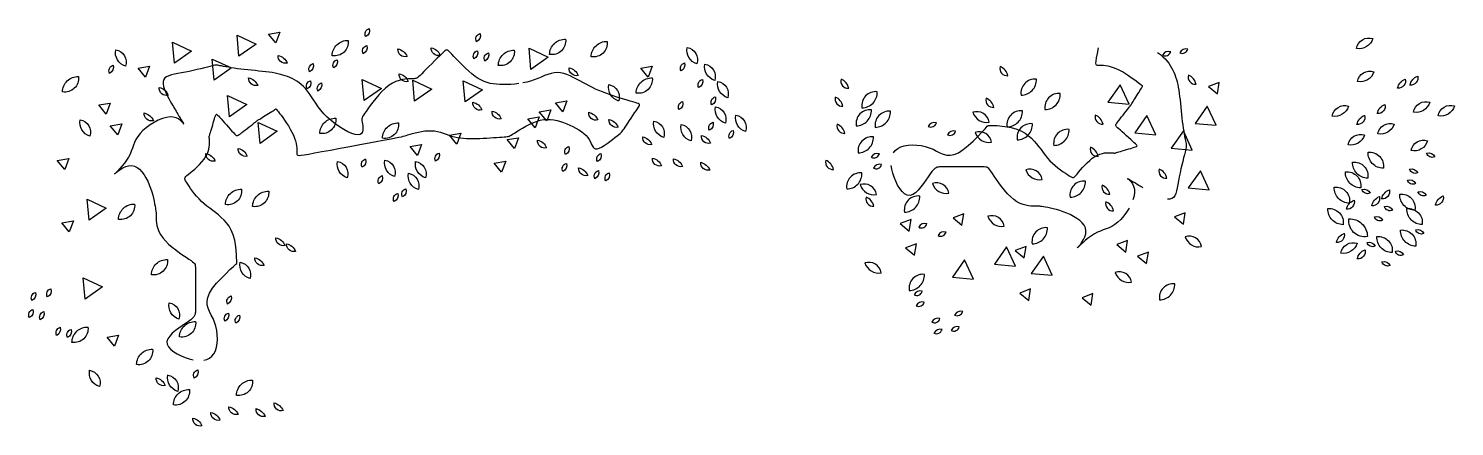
# Model space of a CAD drawing. Extents: x 4.74 to 10.01, y 6.39 to 7.86.
import ezdxf

# ---------------------------------------------------------------- set-up
doc = ezdxf.new("R2010")
doc.units = 0
doc.layers.get('0').update_dxf_attribs({"linetype": 'CONTINUOUS'})

# ---------------------------------------------------------------- blocks, each defined once
blk = doc.blocks.new('PLANT2')
for p, q in [((1980.4, 1368.3), (1990.9, 1376.8)), ((1990.9, 1376.8), (2000.4, 1385.1)), ((1998.5, 1374), (1993.6, 1363.5)), ((2004.3, 1383.7), (1998.5, 1374)), ((2000.4, 1385.1), (2008.5, 1392.6)), ((2010.2, 1392), (2004.3, 1383.7)), ((2008.5, 1392.6), (2014.8, 1398.7)), ((2015.3, 1398.5), (2010.2, 1392)), ((2014.8, 1398.7), (2018.9, 1402.8)), ((2018.9, 1402.8), (2015.3, 1398.5)), ((2018.9, 1402.8), (2020.3, 1404.3)), ((2020.3, 1404.3), (2018.9, 1402.8)), ((1871.6, 1310.5), (1882.5, 1318.9)), ((1882.5, 1318.9), (1893.3, 1325.5)), ((1893.3, 1325.5), (1903.9, 1330.7)), ((1903.9, 1330.7), (1914.6, 1335)), ((1914.6, 1335), (1925.3, 1338.9)), ((1925.3, 1338.9), (1936.1, 1342.8)), ((1936.1, 1342.8), (1947, 1347.4)), ((1947, 1347.4), (1958, 1353.1)), ((1958, 1353.1), (1969.3, 1360.2)), ((1969.3, 1360.2), (1980.4, 1368.3)), ((1990.3, 1352.6), (1989.3, 1341.7)), ((1989.3, 1341.7), (1991.4, 1331.4)), ((1993.6, 1363.5), (1990.3, 1352.6)), ((1991.4, 1331.4), (1996.2, 1321.5)), ((1996.2, 1321.5), (2003.4, 1312.3)), ((1830.1, 1258.2), (1839.5, 1273.1)), ((1839.5, 1273.1), (1849.7, 1287.2)), ((1849.7, 1287.2), (1860.6, 1299.8)), ((1860.6, 1299.8), (1871.6, 1310.5)), ((2003.4, 1312.3), (2012.5, 1303.7)), ((2012.5, 1303.7), (2023.3, 1295.8)), ((2023.3, 1295.8), (2035.1, 1288.6)), ((2035.1, 1288.6), (2047.8, 1282.1)), ((2047.8, 1282.1), (2060.7, 1276.4)), ((2060.7, 1276.4), (2073.7, 1271.4)), ((2073.7, 1271.4), (2086.4, 1267.2)), ((2086.4, 1267.2), (2098.7, 1263.7)), ((1661.4, 1212.1), (1665.9, 1218.5)), ((1665.9, 1218.5), (1671.6, 1223)), ((1671.6, 1223), (1678.8, 1225.2)), ((1678.8, 1225.2), (1687.5, 1225.1)), ((1687.5, 1225.1), (1697.6, 1223.1)), ((1697.6, 1223.1), (1708.5, 1219.6)), ((1708.5, 1219.6), (1719.8, 1214.9)), ((1719.8, 1214.9), (1731, 1209.6)), ((1809.6, 1199.6), (1811.5, 1213.1)), ((1811.5, 1213.1), (1815.8, 1227.7)), ((1815.8, 1227.7), (1822.1, 1242.9)), ((1822.1, 1242.9), (1830.1, 1258.2)), ((2098.7, 1263.7), (2110.3, 1260.7)), ((2110.3, 1260.7), (2121.1, 1258.3)), ((2121.1, 1258.3), (2130.9, 1256.4)), ((2130.9, 1256.4), (2139.5, 1254.8)), ((2139.5, 1254.8), (2146.6, 1253.6)), ((2146.6, 1253.6), (2152.3, 1252.7)), ((2152.3, 1252.7), (2156.5, 1252)), ((2156.5, 1252), (2159.5, 1251.5)), ((2159.5, 1251.5), (2161.6, 1251.1)), ((2161.6, 1251.1), (2162.8, 1250.9)), ((2162.8, 1250.9), (2163.4, 1250.8)), ((2163.4, 1250.8), (2163.7, 1250.8)), ((2163.7, 1250.8), (2163.7, 1250.8)), ((2163.7, 1250.8), (2163.7, 1250.8)), ((2163.7, 1250.8), (2163.9, 1250.8)), ((2163.9, 1250.8), (2164.5, 1250.8)), ((2164.5, 1250.8), (2165.6, 1250.8)), ((2165.6, 1250.8), (2167.4, 1250.8)), ((2167.4, 1250.8), (2170.2, 1250.8)), ((2170.2, 1250.8), (2173.9, 1250.8)), ((2173.9, 1250.8), (2179, 1250.8)), ((2179, 1250.8), (2185.4, 1250.7)), ((2185.4, 1250.7), (2193.1, 1250.4)), ((2193.1, 1250.4), (2201.9, 1249.5)), ((2201.9, 1249.5), (2211.6, 1247.8)), ((2211.6, 1247.8), (2222, 1244.9)), ((2222, 1244.9), (2233.1, 1240.6)), ((2233.1, 1240.6), (2244.5, 1234.6)), ((2244.5, 1234.6), (2256.2, 1226.6)), ((2256.2, 1226.6), (2267.9, 1216.5)), ((2267.9, 1216.5), (2279.5, 1204.7)), ((1647.5, 1157), (1650, 1170.4)), ((1650, 1170.4), (1652.4, 1182.8)), ((1652.4, 1182.8), (1654.9, 1194.1)), ((1654.9, 1194.1), (1657.8, 1203.9)), ((1657.8, 1203.9), (1661.4, 1212.1)), ((1731, 1209.6), (1741.8, 1204)), ((1741.8, 1204), (1751.5, 1198.7)), ((1751.5, 1198.7), (1759.8, 1193.9)), ((1759.8, 1193.9), (1766.4, 1190.2)), ((1766.4, 1190.2), (1771.6, 1187.2)), ((1771.6, 1187.2), (1775.6, 1184.9)), ((1775.6, 1184.9), (1779, 1182.9)), ((1779, 1182.9), (1782.2, 1181.1)), ((1782.2, 1181.1), (1785.4, 1179.1)), ((1785.4, 1179.1), (1789.2, 1176.9)), ((1789.2, 1176.9), (1793.9, 1174)), ((1793.9, 1174), (1799.9, 1170.5)), ((1799.9, 1170.5), (1806.6, 1166.4)), ((1806.6, 1166.4), (1813.7, 1162.2)), ((1810.3, 1187.6), (1809.6, 1199.6)), ((1813.2, 1177.2), (1810.3, 1187.6)), ((1817.5, 1168.4), (1813.2, 1177.2)), ((1813.7, 1162.2), (1820.6, 1158)), ((1822.6, 1161.2), (1817.5, 1168.4)), ((1827.7, 1155.6), (1822.6, 1161.2)), ((2279.5, 1204.7), (2290.8, 1191.8)), ((2290.8, 1191.8), (2301.5, 1178.3)), ((2301.5, 1178.3), (2311.6, 1164.8)), ((2311.6, 1164.8), (2320.7, 1151.9)), ((2581.3, 1154.2), (2590.1, 1167.1)), ((2590.1, 1167.1), (2599.6, 1179.7)), ((2599.6, 1179.7), (2609.4, 1191.3)), ((2609.4, 1191.3), (2619.5, 1200.9)), ((2619.5, 1200.9), (2629.8, 1207.8)), ((2629.8, 1207.8), (2640, 1211)), ((2640, 1211), (2650.1, 1209.9)), ((2650.1, 1209.9), (2659.8, 1204.9)), ((2659.8, 1204.9), (2669.2, 1196.6)), ((2669.2, 1196.6), (2677.9, 1185.8)), ((2677.9, 1185.8), (2686, 1172.9)), ((2686, 1172.9), (2693.1, 1158.6)), ((1634.9, 1099.1), (1638.2, 1113.5)), ((1638.2, 1113.5), (1641.5, 1128.2)), ((1641.5, 1128.2), (1644.6, 1142.8)), ((1644.6, 1142.8), (1647.5, 1157)), ((1820.6, 1158), (1826.9, 1154.3)), ((1826.9, 1154.3), (1831.9, 1151.2)), ((1832.2, 1151.6), (1827.7, 1155.6)), ((1831.9, 1151.2), (1835.4, 1149.2)), ((1835.4, 1149.2), (1832.2, 1151.6)), ((1835.4, 1149.2), (1836.6, 1148.4)), ((1836.6, 1148.4), (1835.4, 1149.2)), ((2002.4, 1108.4), (1994.1, 1099.3)), ((2010, 1117.2), (2002.4, 1108.4)), ((2016.7, 1125.2), (2010, 1117.2)), ((2022.3, 1132), (2016.7, 1125.2)), ((2026.8, 1137.4), (2022.3, 1132)), ((2030.3, 1141.4), (2026.8, 1137.4)), ((2033.3, 1143.9), (2030.3, 1141.4)), ((2036, 1145.2), (2033.3, 1143.9)), ((2038.8, 1145.2), (2036, 1145.2)), ((2042.1, 1144), (2038.8, 1145.2)), ((2046.2, 1141.8), (2042.1, 1144)), ((2051.4, 1138.5), (2046.2, 1141.8)), ((2057.9, 1134.3), (2051.4, 1138.5)), ((2065.7, 1129.2), (2057.9, 1134.3)), ((2074.3, 1123.3), (2065.7, 1129.2)), ((2083.7, 1116.6), (2074.3, 1123.3)), ((2093.5, 1109.2), (2083.7, 1116.6)), ((2103.3, 1101.1), (2093.5, 1109.2)), ((2320.7, 1151.9), (2328.7, 1140.1)), ((2328.7, 1140.1), (2335.4, 1130)), ((2335.4, 1130), (2340.7, 1122)), ((2340.7, 1122), (2345, 1116)), ((2345, 1116), (2348.6, 1111.7)), ((2348.6, 1111.7), (2352.1, 1108.8)), ((2352.1, 1108.8), (2355.8, 1107.1)), ((2539.4, 1107.2), (2543.7, 1109)), ((2543.7, 1109), (2548.4, 1112.1)), ((2548.4, 1112.1), (2553.5, 1116.6)), ((2553.5, 1116.6), (2559.2, 1122.9)), ((2559.2, 1122.9), (2565.6, 1131.4)), ((2565.6, 1131.4), (2573, 1142)), ((2573, 1142), (2581.3, 1154.2)), ((2693.1, 1158.6), (2699.2, 1143.6)), ((2699.2, 1143.6), (2704.1, 1128.6)), ((2704.1, 1128.6), (2707.7, 1113.9)), ((1623.3, 1051.8), (1625.7, 1061.3)), ((1625.7, 1061.3), (1628.5, 1072.6)), ((1628.5, 1072.6), (1631.6, 1085.3)), ((1631.6, 1085.3), (1634.9, 1099.1)), ((1881.9, 1054.6), (1881.4, 1054.4)), ((1882.1, 1054.6), (1881.9, 1054.6)), ((1882.3, 1054.6), (1882.1, 1054.6)), ((1882.1, 1054.6), (1882.1, 1054.6)), ((1882.1, 1054.6), (1882.1, 1054.6)), ((1882.8, 1054.6), (1882.3, 1054.6)), ((1883.6, 1054.5), (1882.8, 1054.6)), ((1885.1, 1054.5), (1883.6, 1054.5)), ((1928.9, 1055.9), (1920.5, 1054.4)), ((1937.8, 1058.4), (1928.9, 1055.9)), ((1947.1, 1062.1), (1937.8, 1058.4)), ((1956.6, 1067.2), (1947.1, 1062.1)), ((1966.2, 1073.8), (1956.6, 1067.2)), ((1975.8, 1081.6), (1966.2, 1073.8)), ((1985.1, 1090.2), (1975.8, 1081.6)), ((1994.1, 1099.3), (1985.1, 1090.2)), ((2113.1, 1092.4), (2103.3, 1101.1)), ((2122.5, 1083.1), (2113.1, 1092.4)), ((2131.2, 1073.2), (2122.5, 1083.1)), ((2139.5, 1063), (2131.2, 1073.2)), ((2147.6, 1052.5), (2139.5, 1063)), ((2355.8, 1107.1), (2360.2, 1106.2)), ((2360.2, 1106.2), (2365.8, 1105.9)), ((2365.8, 1105.9), (2372.9, 1105.8)), ((2372.9, 1105.8), (2381.9, 1105.8)), ((2381.9, 1105.8), (2392.5, 1105.8)), ((2392.5, 1105.8), (2404.4, 1105.8)), ((2404.4, 1105.8), (2417, 1105.8)), ((2417, 1105.8), (2430, 1105.8)), ((2430, 1105.8), (2443, 1105.8)), ((2443, 1105.8), (2455.6, 1105.8)), ((2455.6, 1105.8), (2467.3, 1105.8)), ((2476.6, 1060), (2460.7, 1053.2)), ((2467.3, 1105.8), (2477.9, 1105.8)), ((2491.1, 1062.5), (2476.6, 1060)), ((2477.9, 1105.8), (2487.3, 1105.8)), ((2487.3, 1105.8), (2495.8, 1105.8)), ((2504.5, 1061.7), (2491.1, 1062.5)), ((2495.8, 1105.8), (2503.3, 1105.8)), ((2503.3, 1105.8), (2510, 1105.8)), ((2517.2, 1058.4), (2504.5, 1061.7)), ((2510, 1105.8), (2516, 1105.8)), ((2516, 1105.8), (2521.4, 1105.8)), ((2529.5, 1053.2), (2517.2, 1058.4)), ((2521.4, 1105.8), (2526.3, 1105.8)), ((2526.3, 1105.8), (2530.8, 1105.9)), ((2530.8, 1105.9), (2535.1, 1106.2)), ((2535.1, 1106.2), (2539.4, 1107.2)), ((2706.3, 1063.4), (2701.4, 1053.4)), ((2709.2, 1074.5), (2706.3, 1063.4)), ((1618.6, 1026.8), (1618.7, 1030.1)), ((1618.9, 1023.4), (1618.6, 1026.8)), ((1618.7, 1030.1), (1619.1, 1033.9)), ((1619.5, 1019.6), (1618.9, 1023.4)), ((1619.1, 1033.9), (1620.1, 1038.4)), ((1620.5, 1014.9), (1619.5, 1019.6)), ((1620.1, 1038.4), (1621.4, 1044.3)), ((1621.6, 1008.9), (1620.5, 1014.9)), ((1621.4, 1044.3), (1623.3, 1051.8)), ((1623.1, 1001.7), (1621.6, 1008.9)), ((1801, 1029.4), (1800.3, 1028)), ((1800.3, 1028), (1801, 1026.2)), ((1803, 1030.7), (1801, 1029.4)), ((1801, 1026.2), (1803, 1023.7)), ((1806.3, 1031.9), (1803, 1030.7)), ((1803, 1023.7), (1806.3, 1020.5)), ((1811, 1033.3), (1806.3, 1031.9)), ((1806.3, 1020.5), (1811, 1016.3)), ((1817, 1035.1), (1811, 1033.3)), ((1811, 1016.3), (1817, 1010.9)), ((1823.9, 1037.2), (1817, 1035.1)), ((1817, 1010.9), (1823.9, 1004.7)), ((1831.5, 1039.5), (1823.9, 1037.2)), ((1823.9, 1004.7), (1831.5, 997.8)), ((1839.5, 1041.9), (1831.5, 1039.5)), ((1847.4, 1044.2), (1839.5, 1041.9)), ((1855, 1046.5), (1847.4, 1044.2)), ((1862, 1048.6), (1855, 1046.5)), ((1867.9, 1050.4), (1862, 1048.6)), ((1872.6, 1051.8), (1867.9, 1050.4)), ((1876.1, 1052.8), (1872.6, 1051.8)), ((1878.6, 1053.6), (1876.1, 1052.8)), ((1880.3, 1054.1), (1878.6, 1053.6)), ((1881.4, 1054.4), (1880.3, 1054.1)), ((1887.3, 1054.3), (1885.1, 1054.5)), ((1890.3, 1054.1), (1887.3, 1054.3)), ((1894.3, 1053.9), (1890.3, 1054.1)), ((1899.5, 1053.6), (1894.3, 1053.9)), ((1905.6, 1053.4), (1899.5, 1053.6)), ((1912.7, 1053.6), (1905.6, 1053.4)), ((1920.5, 1054.4), (1912.7, 1053.6)), ((2155.5, 1041.8), (2147.6, 1052.5)), ((2163.7, 1031), (2155.5, 1041.8)), ((2172.1, 1020.4), (2163.7, 1031)), ((2181.1, 1010), (2172.1, 1020.4)), ((2190.9, 999.9), (2181.1, 1010)), ((2406.5, 1010.7), (2389.3, 993.7)), ((2424.7, 1027.3), (2406.5, 1010.7)), ((2443.2, 1042), (2424.7, 1027.3)), ((2460.7, 1053.2), (2443.2, 1042)), ((2542, 1047), (2529.5, 1053.2)), ((2554.9, 1040.6), (2542, 1047)), ((2568.7, 1034.7), (2554.9, 1040.6)), ((2583.6, 1030.1), (2568.7, 1034.7)), ((2599.2, 1026.8), (2583.6, 1030.1)), ((2615.3, 1024.9), (2599.2, 1026.8)), ((2631.2, 1024.4), (2615.3, 1024.9)), ((2646.7, 1025.4), (2631.2, 1024.4)), ((2661.2, 1028), (2646.7, 1025.4)), ((2674.2, 1032), (2661.2, 1028)), ((2685.5, 1037.6), (2674.2, 1032)), ((2694.5, 1044.8), (2685.5, 1037.6)), ((2701.4, 1053.4), (2694.5, 1044.8)), ((1624.6, 993.3), (1623.1, 1001.7)), ((1626.3, 983.9), (1624.6, 993.3)), ((1628.1, 973.6), (1626.3, 983.9)), ((1629.9, 962.5), (1628.1, 973.6)), ((1631.6, 950.6), (1629.9, 962.5)), ((1633.3, 938.1), (1631.6, 950.6)), ((1831.5, 997.8), (1839.5, 990.7)), ((1839.5, 990.7), (1847.4, 983.5)), ((1847.4, 983.5), (1855, 976.7)), ((1855, 976.7), (1862, 970.5)), ((1862, 970.5), (1867.9, 965.1)), ((1867.9, 965.1), (1872.6, 960.9)), ((1872.6, 960.9), (1876, 957.5)), ((1876, 957.5), (1878.1, 954.8)), ((1878.9, 949.9), (1877.7, 947.1)), ((1878.1, 954.8), (1879.1, 952.3)), ((1879.1, 952.3), (1878.9, 949.9)), ((2201.7, 990.3), (2190.9, 999.9)), ((2214, 981.4), (2201.7, 990.3)), ((2228.4, 973.3), (2214, 981.4)), ((2245.4, 966.3), (2228.4, 973.3)), ((2265.6, 960.4), (2245.4, 966.3)), ((2289.7, 956.1), (2265.6, 960.4)), ((2318.1, 953.3), (2289.7, 956.1)), ((2351.4, 952.3), (2318.1, 953.3)), ((2354.3, 955.7), (2351.4, 952.3)), ((2362.2, 964.7), (2354.3, 955.7)), ((2374.2, 977.9), (2362.2, 964.7)), ((2389.3, 993.7), (2374.2, 977.9)), ((1634.8, 925.1), (1633.3, 938.1)), ((1636.2, 911.7), (1634.8, 925.1)), ((1637.6, 898.1), (1636.2, 911.7)), ((1638.9, 884.5), (1637.6, 898.1)), ((1841.4, 900), (1836.5, 893.7)), ((1846.7, 906.8), (1841.4, 900)), ((1852.3, 913.9), (1846.7, 906.8)), ((1857.8, 921.1), (1852.3, 913.9)), ((1863.1, 927.9), (1857.8, 921.1)), ((1868, 934.2), (1863.1, 927.9)), ((1872.2, 939.5), (1868, 934.2)), ((1875.4, 943.8), (1872.2, 939.5)), ((1877.7, 947.1), (1875.4, 943.8)), ((1640.3, 871), (1638.9, 884.5)), ((1641.7, 857.8), (1640.3, 871)), ((1643.1, 845), (1641.7, 857.8)), ((1644.6, 832.9), (1643.1, 845)), ((1805, 847.8), (1801.1, 841.5)), ((1808.8, 853.9), (1805, 847.8)), ((1812.3, 859.4), (1808.8, 853.9)), ((1815.3, 864.2), (1812.3, 859.4)), ((1817.6, 868), (1815.3, 864.2)), ((1819.5, 871), (1817.6, 868)), ((1821.2, 873.5), (1819.5, 871)), ((1822.7, 875.7), (1821.2, 873.5)), ((1824.4, 878.1), (1822.7, 875.7)), ((1826.5, 880.8), (1824.4, 878.1)), ((1829, 884.1), (1826.5, 880.8)), ((1832.3, 888.4), (1829, 884.1)), ((1836.5, 893.7), (1832.3, 888.4)), ((1646.3, 821.6), (1644.6, 832.9)), ((1648.1, 810.9), (1646.3, 821.6)), ((1650.2, 800.9), (1648.1, 810.9)), ((1652.5, 791.4), (1650.2, 800.9)), ((1655, 782.2), (1652.5, 791.4)), ((1779.8, 807.5), (1779.7, 807.4)), ((1779.7, 807.4), (1779.7, 807.3)), ((1779.7, 807.3), (1779.8, 807.3)), ((1780.1, 807.9), (1779.8, 807.5)), ((1779.8, 807.3), (1780, 807.1)), ((1780, 807.1), (1780.6, 806.7)), ((1780.6, 808.8), (1780.1, 807.9)), ((1781.5, 810.1), (1780.6, 808.8)), ((1780.6, 806.7), (1781.9, 805.7)), ((1782.7, 812.1), (1781.5, 810.1)), ((1781.9, 805.7), (1783.9, 804.2)), ((1784.5, 815), (1782.7, 812.1)), ((1783.9, 804.2), (1786.9, 802)), ((1786.8, 818.7), (1784.5, 815)), ((1789.8, 823.5), (1786.8, 818.7)), ((1786.9, 802), (1791.2, 798.8)), ((1793.3, 829), (1789.8, 823.5)), ((1791.2, 798.8), (1796.8, 794.6)), ((1797.1, 835.1), (1793.3, 829)), ((1796.8, 794.6), (1804, 789.2)), ((1801.1, 841.5), (1797.1, 835.1)), ((1657.8, 773.4), (1655, 782.2)), ((1661, 764.7), (1657.8, 773.4)), ((1664.5, 756.2), (1661, 764.7)), ((1668.5, 747.7), (1664.5, 756.2)), ((1672.9, 739.2), (1668.5, 747.7)), ((1677.9, 730.8), (1672.9, 739.2)), ((1804, 789.2), (1812.5, 783)), ((1812.5, 783), (1822, 776.1)), ((1822, 776.1), (1832.5, 769)), ((1832.5, 769), (1843.4, 761.8)), ((1843.4, 761.8), (1854.7, 755)), ((1854.7, 755), (1866.1, 748.7)), ((1866.1, 748.7), (1877.3, 743.4)), ((1877.3, 743.4), (1888, 739.2)), ((1888, 739.2), (1898.2, 736)), ((1683.6, 722.4), (1677.9, 730.8)), ((1689.9, 714.2), (1683.6, 722.4)), ((1697.1, 706.2), (1689.9, 714.2)), ((1705.2, 698.4), (1697.1, 706.2)), ((1714.3, 690.8), (1705.2, 698.4)), ((1724.4, 683.4), (1714.3, 690.8)), ((1898.2, 736), (1907.8, 733.7)), ((1907.8, 733.7), (1916.7, 732.2)), ((1916.7, 732.2), (1924.7, 731.3)), ((1924.7, 731.3), (1931.9, 730.8)), ((1931.9, 730.8), (1938.1, 730.6)), ((1938.1, 730.6), (1943.2, 730.6)), ((1943.2, 730.6), (1947.3, 730.5)), ((1947.3, 686.8), (1943.2, 665.2)), ((1947.3, 730.5), (1950.1, 729.6)), ((1950.1, 703), (1947.3, 686.8)), ((1950.1, 729.6), (1951.8, 727.2)), ((1951.8, 714.6), (1950.1, 703)), ((1951.8, 727.2), (1952.4, 722.4)), ((1952.4, 722.4), (1951.8, 714.6)), ((1735.4, 676.1), (1724.4, 683.4)), ((1747.2, 668.5), (1735.4, 676.1)), ((1759.5, 660.4), (1747.2, 668.5)), ((1772.2, 651.6), (1759.5, 660.4)), ((1785.1, 641.8), (1772.2, 651.6)), ((1798.1, 630.8), (1785.1, 641.8)), ((1938.1, 637.9), (1932.2, 606)), ((1943.2, 665.2), (1938.1, 637.9)), ((1811, 618.2), (1798.1, 630.8)), ((1823.6, 604.1), (1811, 618.2)), ((1835.6, 588.8), (1823.6, 604.1)), ((1846.6, 572.9), (1835.6, 588.8)), ((1932.2, 606), (1925.6, 571)), ((1856.4, 557), (1846.6, 572.9)), ((1864.6, 541.6), (1856.4, 557)), ((1870.9, 527.3), (1864.6, 541.6)), ((1874.9, 514.7), (1870.9, 527.3)), ((1918.8, 534.5), (1912, 497.9)), ((1925.6, 571), (1918.8, 534.5)), ((1779.6, 467.6), (1789.7, 474.8)), ((1789.7, 474.8), (1797.7, 480.4)), ((1797.7, 480.4), (1803.9, 484.6)), ((1803.9, 484.6), (1808.8, 487.5)), ((1808.8, 487.5), (1812.8, 489.3)), ((1812.8, 489.3), (1816.4, 490.2)), ((1816.4, 490.2), (1820.1, 490.3)), ((1820.1, 490.3), (1824.3, 489.8)), ((1824.3, 489.8), (1829.5, 488.9)), ((1829.5, 488.9), (1836, 487.7)), ((1836, 487.7), (1843.4, 486.7)), ((1843.4, 486.7), (1851.2, 486.1)), ((1851.2, 486.1), (1858.8, 486.5)), ((1858.8, 486.5), (1865.6, 488.1)), ((1865.6, 488.1), (1871.2, 491.3)), ((1871.2, 491.3), (1874.9, 496.6)), ((1876.3, 504.3), (1874.9, 514.7)), ((1874.9, 496.6), (1876.3, 504.3)), ((1912, 497.9), (1905.4, 463)), ((1714.9, 414.8), (1727.8, 427)), ((1727.8, 427), (1741.3, 438.5)), ((1741.3, 438.5), (1754.8, 449.3)), ((1754.8, 449.3), (1767.8, 459.1)), ((1767.8, 459.1), (1779.6, 467.6)), ((1899.5, 431), (1894.3, 403.7)), ((1905.4, 463), (1899.5, 431)), ((1679, 364.2), (1685, 376.7)), ((1685, 376.7), (1693, 389.5)), ((1693, 389.5), (1703.1, 402.3)), ((1703.1, 402.3), (1714.9, 414.8)), ((1890.3, 382.1), (1887.2, 365.6)), ((1894.3, 403.7), (1890.3, 382.1)), ((1668.9, 311.4), (1669.2, 319.9)), ((1669.2, 319.9), (1670.1, 329.7)), ((1670.1, 329.7), (1671.8, 340.5)), ((1671.8, 340.5), (1674.7, 352)), ((1674.7, 352), (1679, 364.2)), ((1876.4, 319.9), (1874.1, 312.1)), ((1878.3, 326.1), (1876.4, 319.9)), ((1879.9, 331.6), (1878.3, 326.1)), ((1881.4, 337.3), (1879.9, 331.6)), ((1882.9, 344.2), (1881.4, 337.3)), ((1884.8, 353.3), (1882.9, 344.2)), ((1887.2, 365.6), (1884.8, 353.3)), ((1642.6, 261), (1650.3, 268.7)), ((1650.3, 268.7), (1656.4, 274.8)), ((1656.4, 274.8), (1661, 279.6)), ((1661, 279.6), (1664.3, 283.6)), ((1664.3, 283.6), (1666.5, 287)), ((1666.5, 287), (1667.8, 290.4)), ((1667.8, 290.4), (1668.5, 294.1)), ((1668.5, 294.1), (1668.8, 298.6)), ((1668.8, 304.2), (1668.9, 311.4)), ((1668.8, 298.6), (1668.8, 304.2)), ((1863.6, 269.5), (1861.8, 257.3)), ((1865.9, 281.3), (1863.6, 269.5)), ((1868.6, 292.6), (1865.9, 281.3)), ((1871.4, 302.9), (1868.6, 292.6)), ((1874.1, 312.1), (1871.4, 302.9)), ((1584.1, 202.5), (1593.1, 211.5)), ((1593.1, 211.5), (1603, 221.4)), ((1603, 221.4), (1613.3, 231.7)), ((1613.3, 231.7), (1623.7, 242.1)), ((1623.7, 242.1), (1633.6, 251.9)), ((1633.6, 251.9), (1642.6, 261)), ((1861.8, 257.3), (1860.8, 245.1)), ((1860.8, 245.1), (1860.8, 233.2)), ((1860.8, 233.2), (1861.9, 221.7)), ((1861.9, 221.7), (1863.9, 210.6)), ((1562.7, 176.3), (1563.4, 179.8)), ((1563.7, 172.8), (1562.7, 176.3)), ((1563.4, 179.8), (1566, 183.8)), ((1566.6, 168.8), (1563.7, 172.8)), ((1566, 183.8), (1570.3, 188.7)), ((1571.3, 164), (1566.6, 168.8)), ((1570.3, 188.7), (1576.4, 194.8)), ((1577.8, 157.8), (1571.3, 164)), ((1576.4, 194.8), (1584.1, 202.5)), ((1863.9, 210.6), (1866.7, 199.9)), ((1866.7, 199.9), (1870, 189.5)), ((1870, 189.5), (1873.6, 179.1)), ((1873.6, 179.1), (1877.2, 168.8)), ((1877.2, 168.8), (1880.6, 158.4)), ((1880.6, 158.4), (1883.5, 147.9)), ((1586.1, 150.1), (1577.8, 157.8)), ((1595.9, 140.9), (1586.1, 150.1)), ((1606.6, 130.5), (1595.9, 140.9)), ((1618, 119.3), (1606.6, 130.5)), ((1629.4, 107.4), (1618, 119.3)), ((1640.6, 95.3), (1629.4, 107.4)), ((1883.5, 147.9), (1885.9, 137.1)), ((1885.9, 137.1), (1887.6, 126)), ((1887.6, 126), (1888.8, 114.7)), ((1888.8, 114.7), (1889.6, 103.1)), ((1651, 83.1), (1640.6, 95.3)), ((1660.3, 71.1), (1651, 83.1)), ((1668, 59.7), (1660.3, 71.1)), ((1674.3, 48.5), (1668, 59.7)), ((1889.2, 54.1), (1888.6, 41.2)), ((1889.7, 66.7), (1889.2, 54.1)), ((1889.6, 103.1), (1889.9, 91.3)), ((1889.9, 79.1), (1889.7, 66.7)), ((1889.9, 91.3), (1889.9, 79.1)), ((1679.3, 37.6), (1674.3, 48.5)), ((1683.2, 26.7), (1679.3, 37.6)), ((1686.1, 15.7), (1683.2, 26.7)), ((1688.1, 4.4), (1686.1, 15.7)), ((1689.4, -7.4), (1688.1, 4.4)), ((1886.4, 3.5), (1885.6, -8)), ((1887.2, 15.6), (1886.4, 3.5)), ((1887.9, 28.3), (1887.2, 15.6)), ((1888.6, 41.2), (1887.9, 28.3)), ((1690.1, -19.8), (1689.4, -7.4)), ((1689.7, -61), (1690.3, -46.8)), ((1690.5, -33), (1690.1, -19.8)), ((1690.3, -46.8), (1690.5, -33)), ((1881.8, -50.5), (1880.7, -54.1)), ((1882.5, -46.4), (1881.8, -50.5)), ((1883, -41.6), (1882.5, -46.4)), ((1883.5, -35.5), (1883, -41.6)), ((1884.1, -27.7), (1883.5, -35.5)), ((1884.8, -18.5), (1884.1, -27.7)), ((1885.6, -8), (1884.8, -18.5)), ((1681.2, -119.4), (1684.3, -105)), ((1686.8, -90.3), (1688.5, -75.6)), ((1688.5, -75.6), (1689.7, -61)), ((1851.1, -103.3), (1844.3, -115.6)), ((1857.8, -92.1), (1851.1, -103.3)), ((1864, -82.2), (1857.8, -92.1)), ((1869.3, -73.8), (1864, -82.2)), ((1873.5, -67.2), (1869.3, -73.8)), ((1876.7, -62), (1873.5, -67.2)), ((1879.1, -57.8), (1876.7, -62)), ((1880.7, -54.1), (1879.1, -57.8)), ((1667.6, -160.3), (1672.7, -147.1)), ((1672.7, -147.1), (1677.3, -133.5)), ((1677.3, -133.5), (1681.2, -119.4)), ((1826.3, -155.6), (1822.4, -169.1)), ((1831.5, -142), (1826.3, -155.6)), ((1837.6, -128.6), (1831.5, -142)), ((1844.3, -115.6), (1837.6, -128.6)), ((1646.9, -221.3), (1649.3, -209.5)), ((1649.3, -209.5), (1653, -197.5)), ((1653, -197.5), (1657.4, -185.4)), ((1657.4, -185.4), (1662.4, -173)), ((1662.4, -173), (1667.6, -160.3)), ((1820, -182.2), (1819, -195)), ((1819, -195), (1819.3, -207.5)), ((1819.3, -207.5), (1820.8, -219.7)), ((1822.4, -169.1), (1820, -182.2)), ((1646.1, -233), (1646.9, -221.3)), ((1646.9, -244.7), (1646.1, -233)), ((1649.4, -256.5), (1646.9, -244.7)), ((1653.3, -268.2), (1649.4, -256.5)), ((1820.8, -219.7), (1823.3, -231.7)), ((1823.3, -231.7), (1826.6, -243.6)), ((1826.6, -243.6), (1830.6, -255.4)), ((1830.6, -255.4), (1835.2, -267.1)), ((1658.1, -279.9), (1653.3, -268.2)), ((1663.8, -291.6), (1658.1, -279.9)), ((1670, -303.4), (1663.8, -291.6)), ((1676.5, -315.1), (1670, -303.4)), ((1683, -326.8), (1676.5, -315.1)), ((1835.2, -267.1), (1840.2, -278.8)), ((1840.2, -278.8), (1845.6, -290.3)), ((1845.6, -290.3), (1851.4, -301.5)), ((1851.4, -301.5), (1857.5, -312.1)), ((1857.5, -312.1), (1864, -321.9)), ((1689.3, -338.5), (1683, -326.8)), ((1695.3, -350.3), (1689.3, -338.5)), ((1701.1, -362.2), (1695.3, -350.3)), ((1706.7, -374.2), (1701.1, -362.2)), ((1864, -321.9), (1870.9, -330.9)), ((1870.9, -330.9), (1878.2, -338.7)), ((1878.2, -338.7), (1885.8, -345.3)), ((1885.8, -345.3), (1893.7, -350.5)), ((1893.7, -350.5), (1901.6, -354.6)), ((1901.6, -354.6), (1909.1, -358.1)), ((1909.1, -358.1), (1915.8, -361.3)), ((1915.8, -361.3), (1921.5, -364.6)), ((1921.5, -364.6), (1925.7, -368.5)), ((1925.7, -368.5), (1928, -373.3)), ((1712, -386.5), (1706.7, -374.2)), ((1717.2, -399), (1712, -386.5)), ((1722.2, -411.7), (1717.2, -399)), ((1727.1, -424.9), (1722.2, -411.7)), ((1908.7, -416.4), (1901.2, -426.7)), ((1915.7, -406), (1908.7, -416.4)), ((1921.6, -396.1), (1915.7, -406)), ((1925.9, -387.1), (1921.6, -396.1)), ((1928.2, -379.4), (1925.9, -387.1)), ((1928, -373.3), (1928.2, -379.4)), ((1731.8, -438.4), (1727.1, -424.9)), ((1736.4, -451.9), (1731.8, -438.4)), ((1740.7, -465.4), (1736.4, -451.9)), ((1744.7, -478.4), (1740.7, -465.4)), ((1861.7, -473.6), (1858.1, -476.3)), ((1864.8, -470.9), (1861.7, -473.6)), ((1867.8, -467.9), (1864.8, -470.9)), ((1871.1, -464.2), (1867.8, -467.9)), ((1875.1, -459.4), (1871.1, -464.2)), ((1880.1, -453.3), (1875.1, -459.4)), ((1886.4, -445.6), (1880.1, -453.3)), ((1893.6, -436.6), (1886.4, -445.6)), ((1901.2, -426.7), (1893.6, -436.6)), ((1748.4, -490.6), (1744.7, -478.4)), ((1751.7, -501.8), (1748.4, -490.6)), ((1754.6, -511.8), (1751.7, -501.8)), ((1757, -520.1), (1754.6, -511.8)), ((1758.9, -526.6), (1757, -520.1)), ((1760.5, -531.4), (1758.9, -526.6)), ((1786.9, -523.9), (1779.7, -528.6)), ((1795.2, -518.3), (1786.9, -523.9)), ((1804.3, -512.2), (1795.2, -518.3)), ((1813.9, -505.9), (1804.3, -512.2)), ((1823.4, -499.5), (1813.9, -505.9)), ((1832.5, -493.5), (1823.4, -499.5)), ((1840.9, -487.9), (1832.5, -493.5)), ((1848, -483.2), (1840.9, -487.9)), ((1853.7, -479.4), (1848, -483.2)), ((1858.1, -476.3), (1853.7, -479.4)), ((1762.2, -534.5), (1760.5, -531.4)), ((1764.1, -536.1), (1762.2, -534.5)), ((1766.5, -536.2), (1764.1, -536.1)), ((1769.8, -534.9), (1766.5, -536.2)), ((1774.1, -532.3), (1769.8, -534.9)), ((1779.7, -528.6), (1774.1, -532.3))]:
    blk.add_line(p, q)
for points in [[(2003.8, 1589), (1970.6, 1616.4), (1963.5, 1573.9)], [(2234.2, 1572), (2201, 1599.3), (2193.9, 1556.9)], [(2146.7, 1435.2), (2191.8, 1499), (2114, 1506.1)], [(2437.9, 1449.5), (2482.9, 1513.3), (2405.1, 1520.4)], [(1799.1, 1435.5), (1765.8, 1462.9), (1758.7, 1420.4)], [(2656.6, 1405), (2623.4, 1432.4), (2616.3, 1389.9)], [(1875.8, 1392.9), (1842.6, 1420.3), (1835.5, 1377.8)], [(1662.5, 1290.6), (1629.3, 1317.9), (1622.2, 1275.5)], [(1566.5, 1119.7), (1611.5, 1183.5), (1533.7, 1190.6)], [(1629, 972.5), (1674.1, 1036.3), (1596.3, 1043.4)], [(1540.9, 880.9), (1585.9, 944.7), (1508.1, 951.8)], [(1764.1, 915.9), (1809.1, 979.8), (1731.3, 986.9)], [(1863.1, 802.9), (1908.1, 866.8), (1830.3, 873.9)], [(1863.1, 802.9), (1908.1, 866.8), (1830.3, 873.9)], [(1536.7, 808.7), (1503.5, 836), (1496.4, 793.6)], [(1704.6, 418), (1749.6, 481.8), (1671.8, 488.9)], [(1707.1, 231.3), (1752.1, 295.2), (1674.3, 302.3)], [(1952.6, 284.3), (1919.4, 311.7), (1912.3, 269.2)], [(1910, 139.4), (1876.7, 166.7), (1869.7, 124.3)], [(1709.5, 44.7), (1754.6, 108.5), (1676.8, 115.6)], [(2013.7, -26.6), (1980.5, 0.8), (1973.4, -41.7)], [(1927, -73.8), (1893.8, -46.5), (1886.7, -88.9)], [(1589.2, -198.7), (1634.2, -134.9), (1556.4, -127.8)], [(1850.3, -150.6), (1817, -123.2), (1809.9, -165.7)], [(1824.7, -193.2), (1791.4, -165.9), (1784.3, -208.3)], [(1790.5, -252.9), (1757.3, -225.5), (1750.2, -268)], [(1662.5, -568.4), (1629.3, -541.1), (1622.2, -583.5)]]:
    blk.add_lwpolyline(points, close=True)
for centre, radius, start, end in [((2478.4, 1691.8), 20.8, 61.8303, 165.4077), ((2465.9, 1720.4), 24.6, 252.0389, 335.1991), ((2541.5, 1701.2), 20.8, 61.8303, 165.4077), ((2529, 1729.8), 24.6, 252.0389, 335.1991), ((2465.2, 1634.8), 20.8, 61.8303, 165.4077), ((2452.7, 1663.4), 24.6, 252.0389, 335.1991), ((2549.6, 1660.9), 20.8, 61.8303, 165.4077), ((2537.1, 1689.6), 24.6, 252.0389, 335.1991), ((1666.8, 1589), 51.4, 263.565, 9.172), ((1718.2, 1540), 57.3, 90.6937, 182.0433), ((2607.3, 1600.4), 20.8, 61.8303, 165.4077), ((2594.8, 1629), 24.6, 252.0389, 335.1991), ((1831, 1480.5), 52.4, 16.7755, 101.3279), ((1866.5, 1539.7), 46.5, 189.7703, 288.3331), ((2592.2, 1554), 51.4, 263.565, 9.172), ((2643.7, 1504.9), 57.3, 90.6937, 182.0433), ((2615.4, 1560.1), 20.8, 61.8303, 165.4077), ((2602.9, 1588.7), 24.6, 252.0389, 335.1991), ((2756.4, 1445.4), 52.4, 16.7755, 101.3279), ((2791.9, 1504.7), 46.5, 189.7703, 288.3331), ((1639, 1404.6), 20.8, 61.8303, 165.4077), ((1572.2, 1349), 52.4, 16.7755, 101.3279), ((1607.7, 1408.2), 46.5, 189.7703, 288.3331), ((1626.5, 1433.2), 24.6, 252.0389, 335.1991), ((2137.7, 1381.7), 51.4, 263.565, 9.172), ((2189.1, 1332.6), 57.3, 90.6937, 182.0433), ((2725.7, 1265.9), 57.3, 90.6937, 182.0433), ((2674.2, 1315), 51.4, 263.565, 9.172), ((1797.7, 1267.9), 27, 345.5639, 95.0149), ((1840.5, 1304.2), 46.1, 191.7521, 248.8268), ((2394, 1211.2), 57.3, 90.6937, 182.0433), ((2342.5, 1260.3), 51.4, 263.565, 9.172), ((1703.5, 1212.7), 27, 345.5639, 95.0149), ((1746.3, 1249), 46.1, 191.7521, 248.8268), ((2776.4, 1224), 27, 345.5639, 95.0149), ((2819.2, 1260.3), 46.1, 191.7521, 248.8268), ((2506.7, 1151.7), 52.4, 16.7755, 101.3279), ((2542.3, 1211), 46.5, 189.7703, 288.3331), ((2572.1, 1156.1), 51.4, 263.565, 9.172), ((2623.5, 1107), 57.3, 90.6937, 182.0433), ((2773.9, 1156.1), 52.4, 16.7755, 101.3279), ((2809.5, 1215.4), 46.5, 189.7703, 288.3331), ((2823.4, 1179.1), 51.4, 263.565, 9.172), ((2874.8, 1130), 57.3, 90.6937, 182.0433), ((2765.2, 1091.9), 20.8, 61.8303, 165.4077), ((2752.7, 1120.6), 24.6, 252.0389, 335.1991), ((2925.5, 1088.2), 27, 345.5639, 95.0149), ((2968.3, 1124.4), 46.1, 191.7521, 248.8268), ((1946.8, 1040), 27, 345.5639, 95.0149), ((1989.6, 1076.3), 46.1, 191.7521, 248.8268), ((2904.3, 1021.6), 27, 345.5639, 95.0149), ((2947.1, 1057.8), 46.1, 191.7521, 248.8268), ((2083, 986.1), 51.4, 263.565, 9.172), ((2134.4, 937), 57.3, 90.6937, 182.0433), ((2491.5, 968.6), 20.8, 61.8303, 165.4077), ((2479, 997.2), 24.6, 252.0389, 335.1991), ((2554.7, 978), 20.8, 61.8303, 165.4077), ((2542.2, 1006.6), 24.6, 252.0389, 335.1991), ((2562.7, 937.7), 20.8, 61.8303, 165.4077), ((2550.2, 966.3), 24.6, 252.0389, 335.1991), ((2839.6, 896.6), 57.3, 90.6937, 182.0433), ((2788.1, 945.7), 51.4, 263.565, 9.172), ((2883, 955), 27, 345.5639, 95.0149), ((2883, 955), 27, 345.5639, 95.0149), ((2925.8, 991.2), 46.1, 191.7521, 248.8268), ((2925.8, 991.2), 46.1, 191.7521, 248.8268), ((1667.3, 882), 27, 345.5639, 95.0149), ((1710.1, 918.2), 46.1, 191.7521, 248.8268), ((1928.7, 920.8), 27, 345.5639, 95.0149), ((1971.5, 957), 46.1, 191.7521, 248.8268), ((2357.3, 888.7), 52.4, 16.7755, 101.3279), ((2392.8, 948), 46.5, 189.7703, 288.3331), ((2141.7, 836.8), 57.3, 90.6937, 182.0433), ((2141.7, 836.8), 57.3, 90.6937, 182.0433), ((2090.2, 885.9), 51.4, 263.565, 9.172), ((2090.2, 885.9), 51.4, 263.565, 9.172), ((2332.5, 858.8), 27, 345.5639, 95.0149), ((2375.3, 895.1), 46.1, 191.7521, 248.8268), ((2890.3, 854.7), 27, 345.5639, 95.0149), ((2933.1, 891), 46.1, 191.7521, 248.8268), ((1584.8, 773.3), 27, 345.5639, 95.0149), ((1627.6, 809.5), 46.1, 191.7521, 248.8268), ((2258.9, 781.3), 27, 345.5639, 95.0149), ((2301.7, 817.6), 46.1, 191.7521, 248.8268), ((2869.1, 788.1), 27, 345.5639, 95.0149), ((2911.9, 824.4), 46.1, 191.7521, 248.8268), ((2280.8, 741.9), 27, 345.5639, 95.0149), ((2323.6, 778.2), 46.1, 191.7521, 248.8268), ((1633.1, 665.3), 20.8, 61.8303, 165.4077), ((1696.2, 674.7), 20.8, 61.8303, 165.4077), ((1683.7, 703.3), 24.6, 252.0389, 335.1991), ((1620.6, 693.9), 24.6, 252.0389, 335.1991), ((1704.3, 634.4), 20.8, 61.8303, 165.4077), ((1691.8, 663), 24.6, 252.0389, 335.1991), ((1820.3, 637.9), 51.4, 263.565, 9.172), ((1871.7, 588.8), 57.3, 90.6937, 182.0433), ((1532.9, 591.7), 51.4, 263.565, 9.172), ((1584.4, 542.7), 57.3, 90.6937, 182.0433), ((1618.5, 576.2), 20.8, 61.8303, 165.4077), ((1606, 604.8), 24.6, 252.0389, 335.1991), ((1984.5, 529.3), 52.4, 16.7755, 101.3279), ((2020, 588.6), 46.5, 189.7703, 288.3331), ((1503.4, 457.8), 20.8, 61.8303, 165.4077), ((1490.9, 486.4), 24.6, 252.0389, 335.1991), ((1566.5, 467.2), 20.8, 61.8303, 165.4077), ((1554, 495.8), 24.6, 252.0389, 335.1991), ((1985.5, 471), 20.8, 61.8303, 165.4077), ((1973, 499.6), 24.6, 252.0389, 335.1991), ((2046.9, 409.6), 20.8, 61.8303, 165.4077), ((2034.4, 438.2), 24.6, 252.0389, 335.1991), ((1889.3, 356.5), 57.3, 90.6937, 182.0433), ((1837.8, 405.6), 51.4, 263.565, 9.172), ((1980.1, 354), 52.4, 16.7755, 101.3279), ((2015.6, 413.2), 46.5, 189.7703, 288.3331), ((2112.7, 352.6), 20.8, 61.8303, 165.4077), ((2100.2, 381.2), 24.6, 252.0389, 335.1991), ((1560.8, 329.9), 27, 345.5639, 95.0149), ((1603.6, 366.2), 46.1, 191.7521, 248.8268), ((1652.9, 325.5), 27, 345.5639, 95.0149), ((1695.7, 361.8), 46.1, 191.7521, 248.8268), ((2028.3, 266.3), 52.4, 16.7755, 101.3279), ((2063.9, 325.6), 46.5, 189.7703, 288.3331), ((2095.2, 321.9), 20.8, 61.8303, 165.4077), ((2082.7, 350.6), 24.6, 252.0389, 335.1991), ((1984.5, 240), 52.4, 16.7755, 101.3279), ((2020, 299.3), 46.5, 189.7703, 288.3331), ((1556.4, 207.1), 27, 345.5639, 95.0149), ((1599.2, 243.4), 46.1, 191.7521, 248.8268), ((1963.6, 199.2), 20.8, 61.8303, 165.4077), ((1951.1, 227.8), 24.6, 252.0389, 335.1991), ((1522.3, 48.1), 20.8, 61.8303, 165.4077), ((1509.7, 76.7), 24.6, 252.0389, 335.1991), ((1585.4, 57.5), 20.8, 61.8303, 165.4077), ((1572.9, 86.1), 24.6, 252.0389, 335.1991), ((1758.1, 52.8), 27, 345.5639, 95.0149), ((1800.9, 89.1), 46.1, 191.7521, 248.8268), ((1593.5, 17.2), 20.8, 61.8303, 165.4077), ((1580.9, 45.8), 24.6, 252.0389, 335.1991), ((1790.8, -18.1), 27, 345.5639, 95.0149), ((1833.6, 18.2), 46.1, 191.7521, 248.8268), ((1569.1, -22.4), 51.4, 263.565, 9.172), ((1620.6, -71.4), 57.3, 90.6937, 182.0433), ((1528.3, -212), 51.4, 263.565, 9.172), ((1579.8, -261.1), 57.3, 90.6937, 182.0433), ((1898.3, -186), 27, 345.5639, 95.0149), ((1941.1, -149.7), 46.1, 191.7521, 248.8268), ((1938.9, -280.7), 20.8, 61.8303, 165.4077), ((1926.4, -252), 24.6, 252.0389, 335.1991), ((2002.1, -271.3), 20.8, 61.8303, 165.4077), ((1989.5, -242.6), 24.6, 252.0389, 335.1991), ((1630.5, -303), 27, 345.5639, 95.0149), ((1673.3, -266.7), 46.1, 191.7521, 248.8268), ((2000.1, -338.2), 27, 345.5639, 95.0149), ((2042.9, -301.9), 46.1, 191.7521, 248.8268), ((1536.7, -365.9), 51.4, 263.565, 9.172), ((1588.2, -415), 57.3, 90.6937, 182.0433), ((1795, -375.4), 27, 345.5639, 95.0149), ((1837.8, -339.1), 46.1, 191.7521, 248.8268), ((2028.4, -389.6), 20.8, 61.8303, 165.4077), ((1965.2, -399), 20.8, 61.8303, 165.4077), ((1952.7, -370.4), 24.6, 252.0389, 335.1991), ((2015.9, -361), 24.6, 252.0389, 335.1991), ((2036.4, -429.9), 20.8, 61.8303, 165.4077), ((2023.9, -401.3), 24.6, 252.0389, 335.1991), ((1700.9, -474.4), 52.4, 16.7755, 101.3279), ((1736.4, -415.2), 46.5, 189.7703, 288.3331), ((1821.5, -450.4), 27, 345.5639, 95.0149), ((1864.3, -414.1), 46.1, 191.7521, 248.8268), ((1671.2, -532.5), 51.4, 263.565, 9.172), ((1722.6, -581.5), 57.3, 90.6937, 182.0433), ((1885.6, -575), 27, 345.5639, 95.0149), ((1928.4, -538.7), 46.1, 191.7521, 248.8268), ((1835.3, -641), 52.4, 16.7755, 101.3279), ((1870.9, -581.8), 46.5, 189.7703, 288.3331), ((1964.6, -610.9), 27, 345.5639, 95.0149), ((2007.4, -574.6), 46.1, 191.7521, 248.8268), ((1773.1, -701), 20.8, 61.8303, 165.4077), ((1760.6, -672.4), 24.6, 252.0389, 335.1991), ((1966.8, -688.7), 27, 345.5639, 95.0149), ((2009.6, -652.4), 46.1, 191.7521, 248.8268), ((1563.4, -763.8), 52.4, 16.7755, 101.3279), ((1599, -704.5), 46.5, 189.7703, 288.3331), ((1630.3, -708.1), 20.8, 61.8303, 165.4077), ((1617.8, -679.5), 24.6, 252.0389, 335.1991), ((1848.5, -741.8), 52.4, 16.7755, 101.3279), ((1884, -682.6), 46.5, 189.7703, 288.3331), ((1624.8, -829.5), 52.4, 16.7755, 101.3279), ((1660.4, -770.2), 46.5, 189.7703, 288.3331), ((1691.7, -773.9), 20.8, 61.8303, 165.4077), ((1679.2, -745.3), 24.6, 252.0389, 335.1991), ((1881, -792.2), 27, 345.5639, 95.0149), ((1923.8, -756), 46.1, 191.7521, 248.8268), ((1980, -789.5), 27, 345.5639, 95.0149), ((1980, -789.5), 27, 345.5639, 95.0149), ((1980, -789.5), 27, 345.5639, 95.0149), ((2022.8, -753.2), 46.1, 191.7521, 248.8268), ((2022.8, -753.2), 46.1, 191.7521, 248.8268), ((2022.8, -753.2), 46.1, 191.7521, 248.8268), ((1688.9, -877.5), 52.4, 16.7755, 101.3279), ((1724.4, -818.3), 46.5, 189.7703, 288.3331), ((1755.8, -821.9), 20.8, 61.8303, 165.4077), ((1743.2, -793.3), 24.6, 252.0389, 335.1991), ((1782.7, -869), 52.4, 16.7755, 101.3279), ((1818.3, -809.7), 46.5, 189.7703, 288.3331), ((1849.6, -813.3), 20.8, 61.8303, 165.4077), ((1837.1, -784.7), 24.6, 252.0389, 335.1991), ((1813.4, -943.5), 52.4, 16.7755, 101.3279), ((1849, -884.2), 46.5, 189.7703, 288.3331), ((1880.3, -887.8), 20.8, 61.8303, 165.4077), ((1867.8, -859.2), 24.6, 252.0389, 335.1991)]:
    blk.add_arc(centre, radius, start, end)
blk = doc.blocks.new('PLANT4')
for centre, radius, start, end in [((381.4, 419.1), 20.8, 61.8303, 165.4077), ((368.9, 447.7), 24.6, 252.0389, 335.1991), ((219.2, 340.6), 52.4, 16.7755, 101.3279), ((254.7, 399.9), 46.5, 189.7703, 288.3331), ((272.4, 386.5), 27, 345.5639, 95.0149), ((315.2, 422.8), 46.1, 191.7521, 248.8268), ((399.7, 333.2), 57.3, 90.6937, 182.0433), ((348.2, 382.3), 51.4, 263.565, 9.172), ((431.1, 380.2), 20.8, 61.8303, 165.4077), ((418.6, 408.8), 24.6, 252.0389, 335.1991), ((195.4, 325.8), 27, 345.5639, 95.0149), ((238.2, 362.1), 46.1, 191.7521, 248.8268), ((296.6, 273.7), 57.9, 79.251, 188.1686), ((242.4, 330.4), 65, 267.2128, 0.2068), ((326.3, 347.9), 20.8, 61.8303, 165.4077), ((313.8, 376.6), 24.6, 252.0389, 335.1991), ((487, 309), 57.3, 90.6937, 182.0433), ((435.5, 358.1), 51.4, 263.565, 9.172), ((506.3, 301), 20.8, 61.8303, 165.4077), ((493.8, 329.6), 24.6, 252.0389, 335.1991), ((166.9, 278.9), 51.4, 263.565, 9.172), ((218.3, 229.8), 57.3, 90.6937, 182.0433), ((353.2, 252.6), 20.8, 61.8303, 165.4077), ((340.7, 281.2), 24.6, 252.0389, 335.1991), ((510.5, 229.6), 57.3, 90.6937, 182.0433), ((459, 278.7), 51.4, 263.565, 9.172), ((232.3, 203.3), 27, 345.5639, 95.0149), ((275.2, 239.6), 46.1, 191.7521, 248.8268), ((325.7, 190.3), 27, 345.5639, 95.0149), ((368.5, 226.5), 46.1, 191.7521, 248.8268), ((390.8, 215), 20.8, 61.8303, 165.4077), ((378.3, 243.7), 24.6, 252.0389, 335.1991), ((432.6, 225.2), 51.4, 263.565, 9.172), ((484.1, 176.1), 57.3, 90.6937, 182.0433), ((561.2, 187.8), 27, 345.5639, 95.0149), ((604, 224.1), 46.1, 191.7521, 248.8268), ((190.4, 199.5), 51.4, 263.565, 9.172), ((241.8, 150.4), 57.3, 90.6937, 182.0433), ((307.5, 151.9), 20.8, 61.8303, 165.4077), ((295, 180.6), 24.6, 252.0389, 335.1991), ((362.4, 164.9), 27, 345.5639, 95.0149), ((405.2, 201.2), 46.1, 191.7521, 248.8268), ((514.4, 160), 20.8, 61.8303, 165.4077), ((501.9, 188.6), 24.6, 252.0389, 335.1991), ((231.9, 142.9), 51.4, 263.565, 9.172), ((283.4, 93.8), 57.3, 90.6937, 182.0433), ((258.2, 107.1), 51.4, 263.565, 9.172), ((309.7, 58), 57.3, 90.6937, 182.0433), ((475.4, 117), 20.8, 61.8303, 165.4077), ((462.9, 145.6), 24.6, 252.0389, 335.1991), ((315.6, 70.6), 51.4, 263.565, 9.172), ((367.1, 21.5), 57.3, 90.6937, 182.0433), ((483.5, 76.7), 20.8, 61.8303, 165.4077), ((471, 105.4), 24.6, 252.0389, 335.1991), ((479.8, -37.9), 52.4, 16.7755, 101.3279), ((515.3, 21.3), 46.5, 189.7703, 288.3331), ((546.6, 17.7), 20.8, 61.8303, 165.4077), ((534.1, 46.3), 24.6, 252.0389, 335.1991), ((246, -59.4), 52.4, 16.7755, 101.3279), ((281.6, -0.2), 46.5, 189.7703, 288.3331), ((356.2, -99.7), 52.4, 16.7755, 101.3279), ((391.7, -40.4), 46.5, 189.7703, 288.3331), ((271, -110.3), 27, 345.5639, 95.0149), ((313.8, -74), 46.1, 191.7521, 248.8268), ((187.2, -165.7), 52.4, 16.7755, 101.3279), ((222.8, -106.5), 46.5, 189.7703, 288.3331), ((346.3, -150.5), 27, 345.5639, 95.0149), ((389.1, -114.3), 46.1, 191.7521, 248.8268), ((487.8, -180.3), 52.4, 16.7755, 101.3279), ((523.4, -121), 46.5, 189.7703, 288.3331), ((579.2, -166.8), 52.4, 16.7755, 101.3279), ((614.7, -107.6), 46.5, 189.7703, 288.3331), ((281, -293), 52.4, 16.7755, 101.3279), ((316.5, -233.8), 46.5, 189.7703, 288.3331), ((421.5, -244.5), 27, 345.5639, 95.0149), ((464.3, -208.2), 46.1, 191.7521, 248.8268), ((467.2, -255.3), 27, 345.5639, 95.0149), ((510, -219), 46.1, 191.7521, 248.8268), ((277.2, -415.7), 52.4, 16.7755, 101.3279), ((312.7, -356.4), 46.5, 189.7703, 288.3331)]:
    blk.add_arc(centre, radius, start, end)
blk = doc.blocks.new('A$C3E736AFB')
for p, q in [((1.0044, 1.0334), (1.0084, 1.055)), ((0.9992, 0.9978), (0.9998, 1.0056)), ((0.9998, 1.0056), (1.0015, 1.0172)), ((1.0015, 1.0172), (1.0044, 1.0334)), ((1.2272, 1.0368), (1.2373, 1.0294)), ((1.2373, 1.0294), (1.2464, 1.0218)), ((1.2464, 1.0218), (1.2545, 1.014)), ((1.2545, 1.014), (1.2617, 1.006)), ((1.2617, 1.006), (1.2681, 0.9978)), ((0.9998, 0.9931), (0.9992, 0.9978)), ((1.0015, 0.9907), (0.9998, 0.9931)), ((1.0044, 0.9898), (1.0015, 0.9907)), ((1.0084, 0.9896), (1.0044, 0.9898)), ((1.0136, 0.9896), (1.0084, 0.9896)), ((1.0198, 0.9894), (1.0136, 0.9896)), ((1.0269, 0.989), (1.0198, 0.9894)), ((1.035, 0.988), (1.0269, 0.989)), ((1.0439, 0.9865), (1.035, 0.988)), ((1.0534, 0.9842), (1.0439, 0.9865)), ((1.0636, 0.9811), (1.0534, 0.9842)), ((1.0744, 0.9768), (1.0636, 0.9811)), ((1.0855, 0.9715), (1.0744, 0.9768)), ((1.0969, 0.9653), (1.0855, 0.9715)), ((1.1082, 0.9584), (1.0969, 0.9653)), ((1.1192, 0.9513), (1.1082, 0.9584)), ((1.1296, 0.9441), (1.1192, 0.9513)), ((1.2681, 0.9978), (1.2737, 0.9895)), ((1.2737, 0.9895), (1.2787, 0.9811)), ((1.2787, 0.9811), (1.2832, 0.9726)), ((1.2832, 0.9726), (1.2871, 0.9641)), ((1.2871, 0.9641), (1.2907, 0.9555)), ((1.2907, 0.9555), (1.2938, 0.9469)), ((1.1392, 0.9373), (1.1296, 0.9441)), ((1.1477, 0.931), (1.1392, 0.9373)), ((1.1549, 0.9257), (1.1477, 0.931)), ((1.1605, 0.9215), (1.1549, 0.9257)), ((1.1584, 0.8912), (1.1618, 0.8968)), ((1.1647, 0.9183), (1.1605, 0.9215)), ((1.1618, 0.8968), (1.1648, 0.9015)), ((1.1678, 0.916), (1.1647, 0.9183)), ((1.1648, 0.9015), (1.1672, 0.9053)), ((1.1672, 0.9053), (1.1689, 0.9081)), ((1.1698, 0.9145), (1.1678, 0.916)), ((1.1689, 0.9081), (1.1702, 0.9101)), ((1.171, 0.9136), (1.1698, 0.9145)), ((1.1702, 0.9101), (1.171, 0.9115)), ((1.1717, 0.9131), (1.171, 0.9136)), ((1.171, 0.9115), (1.1716, 0.9123)), ((1.1716, 0.9123), (1.1718, 0.9127)), ((1.1719, 0.9129), (1.1717, 0.9131)), ((1.1718, 0.9127), (1.1719, 0.9129)), ((1.1719, 0.9129), (1.1719, 0.9129)), ((1.1719, 0.9129), (1.1719, 0.9129)), ((1.2938, 0.9469), (1.2967, 0.938)), ((1.2967, 0.938), (1.2992, 0.9289)), ((1.2992, 0.9289), (1.3015, 0.9193)), ((1.3015, 0.9193), (1.3035, 0.9093)), ((1.3035, 0.9093), (1.3054, 0.8986)), ((1.3054, 0.8986), (1.307, 0.8873)), ((1.1272, 0.8421), (1.1289, 0.8445)), ((1.1289, 0.8445), (1.1305, 0.8468)), ((1.1305, 0.8468), (1.1321, 0.8493)), ((1.1321, 0.8493), (1.134, 0.8523)), ((1.134, 0.8523), (1.1364, 0.856)), ((1.1364, 0.856), (1.1393, 0.8608)), ((1.1393, 0.8608), (1.1428, 0.8663)), ((1.1428, 0.8663), (1.1466, 0.8724)), ((1.1466, 0.8724), (1.1506, 0.8788)), ((1.1506, 0.8788), (1.1546, 0.8851)), ((1.1546, 0.8851), (1.1584, 0.8912)), ((1.307, 0.8873), (1.3086, 0.8752)), ((1.3086, 0.8752), (1.31, 0.8625)), ((1.31, 0.8625), (1.3114, 0.8493)), ((1.3114, 0.8493), (1.3127, 0.8358)), ((1.0837, 0.7861), (1.0885, 0.7923)), ((1.0885, 0.7923), (1.0938, 0.7991)), ((1.0938, 0.7991), (1.0994, 0.8063)), ((1.0994, 0.8063), (1.105, 0.8134)), ((1.105, 0.8134), (1.1103, 0.8203)), ((1.1103, 0.8203), (1.1152, 0.8265)), ((1.1152, 0.8265), (1.1193, 0.8319)), ((1.1193, 0.8319), (1.1226, 0.8361)), ((1.1226, 0.8361), (1.1252, 0.8394)), ((1.1252, 0.8394), (1.1272, 0.8421)), ((1.3127, 0.8358), (1.3141, 0.8222)), ((1.3141, 0.8222), (1.3154, 0.8086)), ((1.3154, 0.8086), (1.3169, 0.7952)), ((1.3169, 0.7952), (1.3184, 0.7821)), ((0.5624, 0.7265), (0.5775, 0.7424)), ((0.5775, 0.7424), (0.5895, 0.7555)), ((0.5895, 0.7555), (0.5974, 0.7646)), ((0.5974, 0.7646), (0.6002, 0.7679)), ((0.6002, 0.7679), (0.6336, 0.767)), ((0.6336, 0.767), (0.662, 0.7642)), ((0.662, 0.7642), (0.686, 0.7598)), ((0.686, 0.7598), (0.7063, 0.754)), ((0.7063, 0.754), (0.7233, 0.7469)), ((0.7233, 0.7469), (0.7377, 0.7388)), ((0.7377, 0.7388), (0.75, 0.7299)), ((1.0726, 0.7679), (1.0727, 0.7704)), ((1.0735, 0.7655), (1.0726, 0.7679)), ((1.0727, 0.7704), (1.074, 0.7731)), ((1.0757, 0.7627), (1.0735, 0.7655)), ((1.074, 0.7731), (1.0762, 0.7765)), ((1.0791, 0.7594), (1.0757, 0.7627)), ((1.0762, 0.7765), (1.0795, 0.7807)), ((1.0838, 0.7551), (1.0791, 0.7594)), ((1.0795, 0.7807), (1.0837, 0.7861)), ((1.0897, 0.7498), (1.0838, 0.7551)), ((1.0966, 0.7435), (1.0897, 0.7498)), ((1.1043, 0.7367), (1.0966, 0.7435)), ((1.3184, 0.7821), (1.3201, 0.7696)), ((1.3201, 0.7696), (1.3218, 0.7577)), ((1.3218, 0.7577), (1.3236, 0.7466)), ((1.3236, 0.7466), (1.3253, 0.7363)), ((0.2662, 0.6826), (0.2774, 0.6882)), ((0.2774, 0.6882), (0.2905, 0.6923)), ((0.2905, 0.6923), (0.305, 0.6948)), ((0.305, 0.6948), (0.3204, 0.6958)), ((0.3204, 0.6958), (0.3364, 0.6953)), ((0.3364, 0.6953), (0.3524, 0.6934)), ((0.3524, 0.6934), (0.3681, 0.6901)), ((0.3681, 0.6901), (0.383, 0.6855)), ((0.383, 0.6855), (0.3967, 0.6796)), ((0.5085, 0.6783), (0.5269, 0.693)), ((0.5269, 0.693), (0.5452, 0.7096)), ((0.5452, 0.7096), (0.5624, 0.7265)), ((0.75, 0.7299), (0.7608, 0.7203)), ((0.7608, 0.7203), (0.7705, 0.7102)), ((0.7705, 0.7102), (0.7795, 0.6998)), ((0.7795, 0.6998), (0.788, 0.6892)), ((0.788, 0.6892), (0.7961, 0.6785)), ((1.1122, 0.7295), (1.1043, 0.7367)), ((1.1201, 0.7224), (1.1122, 0.7295)), ((1.1278, 0.7156), (1.1201, 0.7224)), ((1.1347, 0.7093), (1.1278, 0.7156)), ((1.1406, 0.704), (1.1347, 0.7093)), ((1.1347, 0.6851), (1.1406, 0.6869)), ((1.1453, 0.6997), (1.1406, 0.704)), ((1.1406, 0.6869), (1.1453, 0.6883)), ((1.1486, 0.6965), (1.1453, 0.6997)), ((1.1453, 0.6883), (1.1486, 0.6896)), ((1.1506, 0.6941), (1.1486, 0.6965)), ((1.1486, 0.6896), (1.1506, 0.6908)), ((1.1513, 0.6922), (1.1506, 0.6941)), ((1.1506, 0.6908), (1.1513, 0.6922)), ((1.3253, 0.7363), (1.327, 0.7269)), ((1.327, 0.7269), (1.3286, 0.7186)), ((1.3286, 0.7186), (1.33, 0.7114)), ((1.33, 0.7114), (1.3312, 0.7054)), ((1.3312, 0.7054), (1.3321, 0.7006)), ((1.3325, 0.6864), (1.3316, 0.6818)), ((1.3321, 0.7006), (1.3328, 0.6968)), ((1.333, 0.6901), (1.3325, 0.6864)), ((1.3328, 0.6968), (1.3331, 0.6934)), ((1.3331, 0.6934), (1.333, 0.6901)), ((0.2502, 0.6668), (0.2571, 0.6755)), ((0.2571, 0.6755), (0.2662, 0.6826)), ((0.3967, 0.6796), (0.4097, 0.6732)), ((0.4097, 0.6732), (0.4221, 0.667)), ((0.4221, 0.667), (0.4345, 0.6619)), ((0.4345, 0.6619), (0.4472, 0.6585)), ((0.4472, 0.6585), (0.4606, 0.6577)), ((0.4606, 0.6577), (0.475, 0.6603)), ((0.475, 0.6603), (0.491, 0.667)), ((0.491, 0.667), (0.5085, 0.6783)), ((0.7961, 0.6785), (0.8041, 0.6678)), ((0.8041, 0.6678), (0.8121, 0.6572)), ((0.8121, 0.6572), (0.8204, 0.647)), ((0.8204, 0.647), (0.8292, 0.6372)), ((0.8292, 0.6372), (0.8386, 0.6278)), ((0.9665, 0.63), (0.9759, 0.6386)), ((0.9759, 0.6386), (0.9854, 0.6464)), ((0.9854, 0.6464), (0.995, 0.6531)), ((0.995, 0.6531), (1.0046, 0.6581)), ((1.0046, 0.6581), (1.0138, 0.6618)), ((1.0138, 0.6618), (1.0228, 0.6643)), ((1.0228, 0.6643), (1.0312, 0.6659)), ((1.0312, 0.6659), (1.039, 0.6666)), ((1.039, 0.6666), (1.046, 0.6668)), ((1.046, 0.6668), (1.0522, 0.6667)), ((1.0522, 0.6667), (1.0573, 0.6664)), ((1.0573, 0.6664), (1.0613, 0.6661)), ((1.0613, 0.6661), (1.0644, 0.6659)), ((1.0644, 0.6659), (1.0666, 0.6658)), ((1.0666, 0.6658), (1.068, 0.6657)), ((1.068, 0.6657), (1.0689, 0.6656)), ((1.0689, 0.6656), (1.0693, 0.6656)), ((1.0693, 0.6656), (1.0695, 0.6656)), ((1.0695, 0.6656), (1.0696, 0.6656)), ((1.0695, 0.6656), (1.0695, 0.6656)), ((1.0696, 0.6656), (1.0698, 0.6657)), ((1.0698, 0.6657), (1.0703, 0.6658)), ((1.0703, 0.6658), (1.0713, 0.6661)), ((1.0713, 0.6661), (1.073, 0.6666)), ((1.073, 0.6666), (1.0755, 0.6674)), ((1.0755, 0.6674), (1.0791, 0.6684)), ((1.0791, 0.6684), (1.0838, 0.6699)), ((1.0838, 0.6699), (1.0897, 0.6716)), ((1.0897, 0.6716), (1.0966, 0.6737)), ((1.0966, 0.6737), (1.1043, 0.676)), ((1.1043, 0.676), (1.1122, 0.6784)), ((1.1122, 0.6784), (1.1201, 0.6808)), ((1.1201, 0.6808), (1.1278, 0.683)), ((1.1278, 0.683), (1.1347, 0.6851)), ((1.3201, 0.6349), (1.3168, 0.6212)), ((1.3232, 0.6476), (1.3201, 0.6349)), ((1.326, 0.6589), (1.3232, 0.6476)), ((1.3284, 0.6684), (1.326, 0.6589)), ((1.3302, 0.676), (1.3284, 0.6684)), ((1.3316, 0.6818), (1.3302, 0.676)), ((0.244, 0.6063), (0.2419, 0.6203)), ((0.2476, 0.5917), (0.244, 0.6063)), ((0.2525, 0.5766), (0.2476, 0.5917)), ((0.386, 0.5888), (0.3786, 0.5782)), ((0.3925, 0.5973), (0.386, 0.5888)), ((0.3982, 0.6036), (0.3925, 0.5973)), ((0.4033, 0.6082), (0.3982, 0.6036)), ((0.4079, 0.6112), (0.4033, 0.6082)), ((0.4123, 0.6131), (0.4079, 0.6112)), ((0.4165, 0.614), (0.4123, 0.6131)), ((0.4208, 0.6144), (0.4165, 0.614)), ((0.4254, 0.6144), (0.4208, 0.6144)), ((0.4303, 0.6144), (0.4254, 0.6144)), ((0.4356, 0.6144), (0.4303, 0.6144)), ((0.4416, 0.6144), (0.4356, 0.6144)), ((0.4484, 0.6144), (0.4416, 0.6144)), ((0.4559, 0.6144), (0.4484, 0.6144)), ((0.4643, 0.6144), (0.4559, 0.6144)), ((0.4738, 0.6144), (0.4643, 0.6144)), ((0.4844, 0.6144), (0.4738, 0.6144)), ((0.4961, 0.6144), (0.4844, 0.6144)), ((0.5087, 0.6144), (0.4961, 0.6144)), ((0.5217, 0.6144), (0.5087, 0.6144)), ((0.5347, 0.6144), (0.5217, 0.6144)), ((0.5473, 0.6144), (0.5347, 0.6144)), ((0.5591, 0.6144), (0.5473, 0.6144)), ((0.5697, 0.6144), (0.5591, 0.6144)), ((0.5787, 0.6144), (0.5697, 0.6144)), ((0.5859, 0.6144), (0.5787, 0.6144)), ((0.5914, 0.614), (0.5859, 0.6144)), ((0.5958, 0.6131), (0.5914, 0.614)), ((0.5996, 0.6114), (0.5958, 0.6131)), ((0.603, 0.6085), (0.5996, 0.6114)), ((0.6067, 0.6042), (0.603, 0.6085)), ((0.6109, 0.5982), (0.6067, 0.6042)), ((0.6162, 0.5903), (0.6109, 0.5982)), ((0.6229, 0.5802), (0.6162, 0.5903)), ((0.631, 0.5684), (0.6229, 0.5802)), ((0.8386, 0.6278), (0.8483, 0.6191)), ((0.8483, 0.6191), (0.8582, 0.611)), ((0.8582, 0.611), (0.868, 0.6036)), ((0.868, 0.6036), (0.8773, 0.5969)), ((0.8773, 0.5969), (0.886, 0.591)), ((0.886, 0.591), (0.8938, 0.5859)), ((0.8938, 0.5859), (0.9003, 0.5817)), ((0.9003, 0.5817), (0.9055, 0.5785)), ((0.9213, 0.5789), (0.9249, 0.5828)), ((0.9249, 0.5828), (0.9293, 0.5882)), ((0.9293, 0.5882), (0.9349, 0.595)), ((0.9349, 0.595), (0.9416, 0.6031)), ((0.9416, 0.6031), (0.9492, 0.6118)), ((0.9492, 0.6118), (0.9576, 0.6209)), ((0.9576, 0.6209), (0.9665, 0.63)), ((1.3102, 0.5921), (1.307, 0.5775)), ((1.3135, 0.6068), (1.3102, 0.5921)), ((1.3168, 0.6212), (1.3135, 0.6068)), ((0.2586, 0.5616), (0.2525, 0.5766)), ((0.2657, 0.5474), (0.2586, 0.5616)), ((0.2737, 0.5345), (0.2657, 0.5474)), ((0.2825, 0.5236), (0.2737, 0.5345)), ((0.3422, 0.5289), (0.3321, 0.5193)), ((0.3521, 0.5405), (0.3422, 0.5289)), ((0.3615, 0.5532), (0.3521, 0.5405)), ((0.3704, 0.566), (0.3615, 0.5532)), ((0.3786, 0.5782), (0.3704, 0.566)), ((0.6401, 0.5554), (0.631, 0.5684)), ((0.6501, 0.5419), (0.6401, 0.5554)), ((0.6609, 0.5284), (0.6501, 0.5419)), ((0.6722, 0.5155), (0.6609, 0.5284)), ((0.9055, 0.5785), (0.9096, 0.5762)), ((0.9096, 0.5762), (0.9128, 0.5751)), ((0.9128, 0.5751), (0.9157, 0.5751)), ((0.9157, 0.5751), (0.9184, 0.5763)), ((0.9184, 0.5763), (0.9213, 0.5789)), ((1.115, 0.5718), (1.1163, 0.571)), ((1.1163, 0.571), (1.115, 0.5718)), ((1.1163, 0.571), (1.1195, 0.5686)), ((1.1197, 0.569), (1.1163, 0.571)), ((1.1195, 0.5686), (1.124, 0.5646)), ((1.1248, 0.5659), (1.1197, 0.569)), ((1.124, 0.5646), (1.1291, 0.559)), ((1.131, 0.5622), (1.1248, 0.5659)), ((1.1291, 0.559), (1.1341, 0.5518)), ((1.138, 0.558), (1.131, 0.5622)), ((1.1341, 0.5518), (1.1384, 0.543)), ((1.145, 0.5538), (1.138, 0.558)), ((1.1384, 0.543), (1.1413, 0.5326)), ((1.1413, 0.5326), (1.1421, 0.5206)), ((1.1518, 0.5498), (1.145, 0.5538)), ((1.1577, 0.5462), (1.1518, 0.5498)), ((1.1624, 0.5434), (1.1577, 0.5462)), ((1.1662, 0.5411), (1.1624, 0.5434)), ((1.1695, 0.5392), (1.1662, 0.5411)), ((1.1726, 0.5373), (1.1695, 0.5392)), ((1.2993, 0.5374), (1.2968, 0.5262)), ((1.3017, 0.5498), (1.2993, 0.5374)), ((1.3042, 0.5633), (1.3017, 0.5498)), ((1.307, 0.5775), (1.3042, 0.5633)), ((0.2918, 0.5153), (0.2825, 0.5236)), ((0.3016, 0.5103), (0.2918, 0.5153)), ((0.3117, 0.5092), (0.3016, 0.5103)), ((0.3219, 0.5124), (0.3117, 0.5092)), ((0.3321, 0.5193), (0.3219, 0.5124)), ((0.6838, 0.5037), (0.6722, 0.5155)), ((0.6955, 0.4936), (0.6838, 0.5037)), ((0.7072, 0.4856), (0.6955, 0.4936)), ((0.7186, 0.4796), (0.7072, 0.4856)), ((0.7296, 0.4754), (0.7186, 0.4796)), ((0.7401, 0.4725), (0.7296, 0.4754)), ((1.1402, 0.5071), (1.1359, 0.4925)), ((1.1421, 0.5206), (1.1402, 0.5071)), ((1.2729, 0.495), (1.2641, 0.4951)), ((1.2801, 0.4973), (1.2729, 0.495)), ((1.2858, 0.5017), (1.2801, 0.4973)), ((1.2903, 0.5081), (1.2858, 0.5017)), ((1.2939, 0.5164), (1.2903, 0.5081)), ((1.2968, 0.5262), (1.2939, 0.5164)), ((0.7498, 0.4707), (0.7401, 0.4725)), ((0.7586, 0.4698), (0.7498, 0.4707)), ((0.7662, 0.4695), (0.7586, 0.4698)), ((0.7727, 0.4695), (0.7662, 0.4695)), ((0.7777, 0.4695), (0.7727, 0.4695)), ((0.7815, 0.4695), (0.7777, 0.4695)), ((0.7842, 0.4695), (0.7815, 0.4695)), ((0.786, 0.4695), (0.7842, 0.4695)), ((0.7872, 0.4695), (0.786, 0.4695)), ((0.7877, 0.4695), (0.7872, 0.4695)), ((0.7879, 0.4695), (0.7877, 0.4695)), ((0.788, 0.4695), (0.7879, 0.4695)), ((0.788, 0.4694), (0.788, 0.4695)), ((0.7882, 0.4694), (0.788, 0.4694)), ((0.7889, 0.4693), (0.7882, 0.4694)), ((0.7901, 0.4691), (0.7889, 0.4693)), ((0.7921, 0.4688), (0.7901, 0.4691)), ((0.7952, 0.4683), (0.7921, 0.4688)), ((0.7994, 0.4676), (0.7952, 0.4683)), ((0.805, 0.4666), (0.7994, 0.4676)), ((0.8122, 0.4654), (0.805, 0.4666)), ((0.8208, 0.4639), (0.8122, 0.4654)), ((0.8306, 0.4619), (0.8208, 0.4639)), ((0.8414, 0.4595), (0.8306, 0.4619)), ((0.853, 0.4566), (0.8414, 0.4595)), ((0.8653, 0.453), (0.853, 0.4566)), ((0.878, 0.4488), (0.8653, 0.453)), ((0.8909, 0.4439), (0.878, 0.4488)), ((0.9039, 0.4381), (0.8909, 0.4439)), ((0.9165, 0.4317), (0.9039, 0.4381)), ((0.9284, 0.4244), (0.9165, 0.4317)), ((0.9391, 0.4165), (0.9284, 0.4244)), ((1.1019, 0.4331), (1.0911, 0.4205)), ((1.1122, 0.4471), (1.1019, 0.4331)), ((1.1215, 0.462), (1.1122, 0.4471)), ((0.9483, 0.4079), (0.9391, 0.4165)), ((0.9555, 0.3987), (0.9483, 0.4079)), ((0.9603, 0.3889), (0.9555, 0.3987)), ((0.9623, 0.3785), (0.9603, 0.3889)), ((0.9614, 0.3676), (0.9623, 0.3785)), ((1.0047, 0.3728), (0.9936, 0.3671)), ((1.0156, 0.3774), (1.0047, 0.3728)), ((1.0264, 0.3814), (1.0156, 0.3774)), ((1.0371, 0.3852), (1.0264, 0.3814)), ((1.0477, 0.3895), (1.0371, 0.3852)), ((1.0584, 0.3947), (1.0477, 0.3895)), ((1.0692, 0.4013), (1.0584, 0.3947)), ((1.0801, 0.4098), (1.0692, 0.4013)), ((1.0911, 0.4205), (1.0801, 0.4098)), ((0.9313, 0.316), (0.9327, 0.3175)), ((0.9328, 0.3175), (0.9313, 0.316)), ((0.9327, 0.3175), (0.9364, 0.3217)), ((0.9369, 0.3216), (0.9328, 0.3175)), ((0.9364, 0.3217), (0.9415, 0.3283)), ((0.9432, 0.3277), (0.9369, 0.3216)), ((0.9415, 0.3283), (0.9474, 0.3366)), ((0.9513, 0.3351), (0.9432, 0.3277)), ((0.9474, 0.3366), (0.9531, 0.3462)), ((0.9608, 0.3434), (0.9513, 0.3351)), ((0.9531, 0.3462), (0.9581, 0.3567)), ((0.9581, 0.3567), (0.9614, 0.3676)), ((0.9713, 0.3519), (0.9608, 0.3434)), ((0.9824, 0.36), (0.9713, 0.3519)), ((0.9936, 0.3671), (0.9824, 0.36))]:
    blk.add_line(p, q)
for points in [[(1.0886, 0.9173), (1.0436, 0.8535), (1.1214, 0.8464)], [(1.0886, 0.9173), (1.0436, 0.8535), (1.1214, 0.8464)], [(1.4149, 0.9115), (1.4482, 0.8842), (1.4552, 0.9267)], [(1.1876, 0.8043), (1.1426, 0.7405), (1.2204, 0.7334)], [(1.4107, 0.8393), (1.3657, 0.7755), (1.4435, 0.7684)], [(1.3226, 0.7478), (1.2776, 0.6839), (1.3554, 0.6768)], [(1.3851, 0.6006), (1.3401, 0.5367), (1.4179, 0.5296)], [(0.4706, 0.426), (0.5038, 0.3986), (0.5109, 0.4411)], [(1.2891, 0.4297), (1.3224, 0.4023), (1.3294, 0.4448)], [(0.2757, 0.405), (0.309, 0.3776), (0.316, 0.4201)], [(0.2951, 0.3152), (0.3283, 0.2878), (0.3354, 0.3303)], [(0.6684, 0.3191), (0.6234, 0.2553), (0.7012, 0.2482)], [(0.7007, 0.3058), (0.734, 0.2784), (0.741, 0.3209)], [(1.0758, 0.3273), (1.109, 0.3), (1.1161, 0.3424)], [(0.5137, 0.2707), (0.4687, 0.2069), (0.5465, 0.1998)], [(0.8049, 0.285), (0.7599, 0.2212), (0.8377, 0.2141)], [(1.1526, 0.2847), (1.1858, 0.2573), (1.1929, 0.2998)], [(0.7174, 0.1482), (0.7507, 0.1209), (0.7577, 0.1634)], [(0.9478, 0.1312), (0.9811, 0.1038), (0.9881, 0.1463)]]:
    blk.add_lwpolyline(points, close=True)
for centre, radius, start, end in [((1.2679, 1.0169), 0.0246, 72.0389, 155.1991), ((1.2554, 1.0455), 0.0208, 241.8303, 345.4077), ((1.3311, 1.0263), 0.0246, 72.0389, 155.1991), ((1.3185, 1.0549), 0.0208, 241.8303, 345.4077), ((0.6709, 0.9784), 0.027, 165.5639, 275.0149), ((0.6281, 0.9421), 0.0461, 11.7521, 68.8268), ((1.3669, 0.947), 0.027, 165.5639, 275.0149), ((1.3241, 0.9107), 0.0461, 11.7521, 68.8268), ((0.0826, 0.9321), 0.027, 165.5639, 275.0149), ((0.0398, 0.8958), 0.0461, 11.7521, 68.8268), ((0.773, 0.8874), 0.0514, 83.565, 189.172), ((0.7216, 0.9365), 0.0573, 270.6937, 2.0433), ((0.0614, 0.8655), 0.027, 165.5639, 275.0149), ((0.0186, 0.8292), 0.0461, 11.7521, 68.8268), ((0.1848, 0.8412), 0.0514, 83.565, 189.172), ((0.1333, 0.8902), 0.0573, 270.6937, 2.0433), ((0.6191, 0.8614), 0.027, 165.5639, 275.0149), ((0.5763, 0.8251), 0.0461, 11.7521, 68.8268), ((0.8614, 0.8344), 0.0514, 83.565, 189.172), ((0.8614, 0.8344), 0.0514, 83.565, 189.172), ((0.81, 0.8834), 0.0573, 270.6937, 2.0433), ((0.81, 0.8834), 0.0573, 270.6937, 2.0433), ((0.1635, 0.7746), 0.0514, 83.565, 189.172), ((0.112, 0.8236), 0.0573, 270.6937, 2.0433), ((0.2338, 0.7689), 0.0514, 83.565, 189.172), ((0.1823, 0.818), 0.0573, 270.6937, 2.0433), ((0.5589, 0.7722), 0.0465, 9.7703, 108.3331), ((0.5944, 0.8315), 0.0524, 196.7755, 281.3279), ((0.7213, 0.7705), 0.0514, 83.565, 189.172), ((0.6698, 0.8195), 0.0573, 270.6937, 2.0433), ((1.0229, 0.7995), 0.027, 165.5639, 275.0149), ((0.9801, 0.7632), 0.0461, 11.7521, 68.8268), ((0.0686, 0.7653), 0.027, 165.5639, 275.0149), ((0.0686, 0.7653), 0.027, 165.5639, 275.0149), ((0.0258, 0.729), 0.0461, 11.7521, 68.8268), ((0.0258, 0.729), 0.0461, 11.7521, 68.8268), ((0.4014, 0.7539), 0.0246, 72.0389, 155.1991), ((0.3889, 0.7825), 0.0208, 241.8303, 345.4077), ((0.4726, 0.723), 0.0246, 72.0389, 155.1991), ((0.4601, 0.7517), 0.0208, 241.8303, 345.4077), ((0.5676, 0.6977), 0.0465, 9.7703, 108.3331), ((0.6032, 0.757), 0.0524, 196.7755, 281.3279), ((0.7586, 0.7229), 0.0514, 83.565, 189.172), ((0.7071, 0.772), 0.0573, 270.6937, 2.0433), ((0.8941, 0.7021), 0.0514, 83.565, 189.172), ((0.8427, 0.7512), 0.0573, 270.6937, 2.0433), ((0.1708, 0.6743), 0.0514, 83.565, 189.172), ((0.1708, 0.6743), 0.0514, 83.565, 189.172), ((0.1193, 0.7234), 0.0573, 270.6937, 2.0433), ((0.1193, 0.7234), 0.0573, 270.6937, 2.0433), ((1.0049, 0.6803), 0.027, 165.5639, 275.0149), ((0.9621, 0.644), 0.0461, 11.7521, 68.8268), ((0.0261, 0.6321), 0.027, 165.5639, 275.0149), ((-0.0167, 0.5958), 0.0461, 11.7521, 68.8268), ((0.1909, 0.64), 0.0246, 72.0389, 155.1991), ((0.1784, 0.6686), 0.0208, 241.8303, 345.4077), ((0.1283, 0.5411), 0.0514, 83.565, 189.172), ((0.0768, 0.5902), 0.0573, 270.6937, 2.0433), ((0.199, 0.5997), 0.0246, 72.0389, 155.1991), ((0.1865, 0.6283), 0.0208, 241.8303, 345.4077), ((0.7546, 0.5601), 0.0465, 9.7703, 108.3331), ((0.7902, 0.6194), 0.0524, 196.7755, 281.3279), ((1.2588, 0.5995), 0.027, 165.5639, 275.0149), ((1.216, 0.5632), 0.0461, 11.7521, 68.8268), ((0.1422, 0.5049), 0.0465, 9.7703, 108.3331), ((0.1777, 0.5641), 0.0524, 196.7755, 281.3279), ((0.4094, 0.5092), 0.0465, 9.7703, 108.3331), ((0.4449, 0.5685), 0.0524, 196.7755, 281.3279), ((0.9543, 0.5108), 0.0514, 83.565, 189.172), ((0.9029, 0.5599), 0.0573, 270.6937, 2.0433), ((1.0482, 0.5401), 0.027, 165.5639, 275.0149), ((1.0054, 0.5038), 0.0461, 11.7521, 68.8268), ((0.1753, 0.4962), 0.027, 165.5639, 275.0149), ((0.1325, 0.4599), 0.0461, 11.7521, 68.8268), ((0.3419, 0.4556), 0.0514, 83.565, 189.172), ((0.2904, 0.5046), 0.0573, 270.6937, 2.0433), ((1.0619, 0.4786), 0.027, 165.5639, 275.0149), ((1.0191, 0.4424), 0.0461, 11.7521, 68.8268), ((0.6143, 0.3879), 0.0465, 9.7703, 108.3331), ((0.6498, 0.4471), 0.0524, 196.7755, 281.3279), ((0.3663, 0.3813), 0.0246, 72.0389, 155.1991), ((0.3538, 0.41), 0.0208, 241.8303, 345.4077), ((0.4375, 0.3505), 0.0246, 72.0389, 155.1991), ((0.425, 0.3791), 0.0208, 241.8303, 345.4077), ((0.814, 0.3386), 0.0514, 83.565, 189.172), ((0.7625, 0.3876), 0.0573, 270.6937, 2.0433), ((1.3439, 0.312), 0.0465, 9.7703, 108.3331), ((1.3795, 0.3712), 0.0524, 196.7755, 281.3279), ((0.1597, 0.2156), 0.0465, 9.7703, 108.3331), ((0.1953, 0.2748), 0.0524, 196.7755, 281.3279), ((0.3595, 0.1663), 0.0514, 83.565, 189.172), ((0.308, 0.2153), 0.0573, 270.6937, 2.0433), ((1.0852, 0.1805), 0.0465, 9.7703, 108.3331), ((1.1207, 0.2397), 0.0524, 196.7755, 281.3279), ((1.2849, 0.1312), 0.0514, 83.565, 189.172), ((1.2334, 0.1803), 0.0573, 270.6937, 2.0433), ((0.3488, 0.1315), 0.0246, 72.0389, 155.1991), ((0.3363, 0.1601), 0.0208, 241.8303, 345.4077), ((0.3569, 0.0912), 0.0246, 72.0389, 155.1991), ((0.3443, 0.1198), 0.0208, 241.8303, 345.4077), ((0.4146, 0.0307), 0.0246, 72.0389, 155.1991), ((0.4021, 0.0593), 0.0208, 241.8303, 345.4077), ((0.499, 0.0568), 0.0246, 72.0389, 155.1991), ((0.4864, 0.0854), 0.0208, 241.8303, 345.4077), ((0.4227, -0.0096), 0.0246, 72.0389, 155.1991), ((0.4101, 0.019), 0.0208, 241.8303, 345.4077), ((0.4858, -0.0002), 0.0246, 72.0389, 155.1991), ((0.4733, 0.0284), 0.0208, 241.8303, 345.4077)]:
    blk.add_arc(centre, radius, start, end)

msp = doc.modelspace()

# ---------------------------------------------------------------- block references
at = {"color": 0, "xscale": -0.0009999999999764, "yscale": 0.0009999999999764, "zscale": 0.001}
for name, p, rotation in [('PLANT2', (6.4635, 9.3475), 90), ('PLANT4', (9.3838, 7.4265), 180)]:
    msp.add_blockref(name, p, dxfattribs=dict(at, rotation=rotation))
at = {"color": 0}
msp.add_blockref('A$C3E736AFB', (7.6884, 6.7384), dxfattribs=at)

doc.saveas('drawing.dxf')
